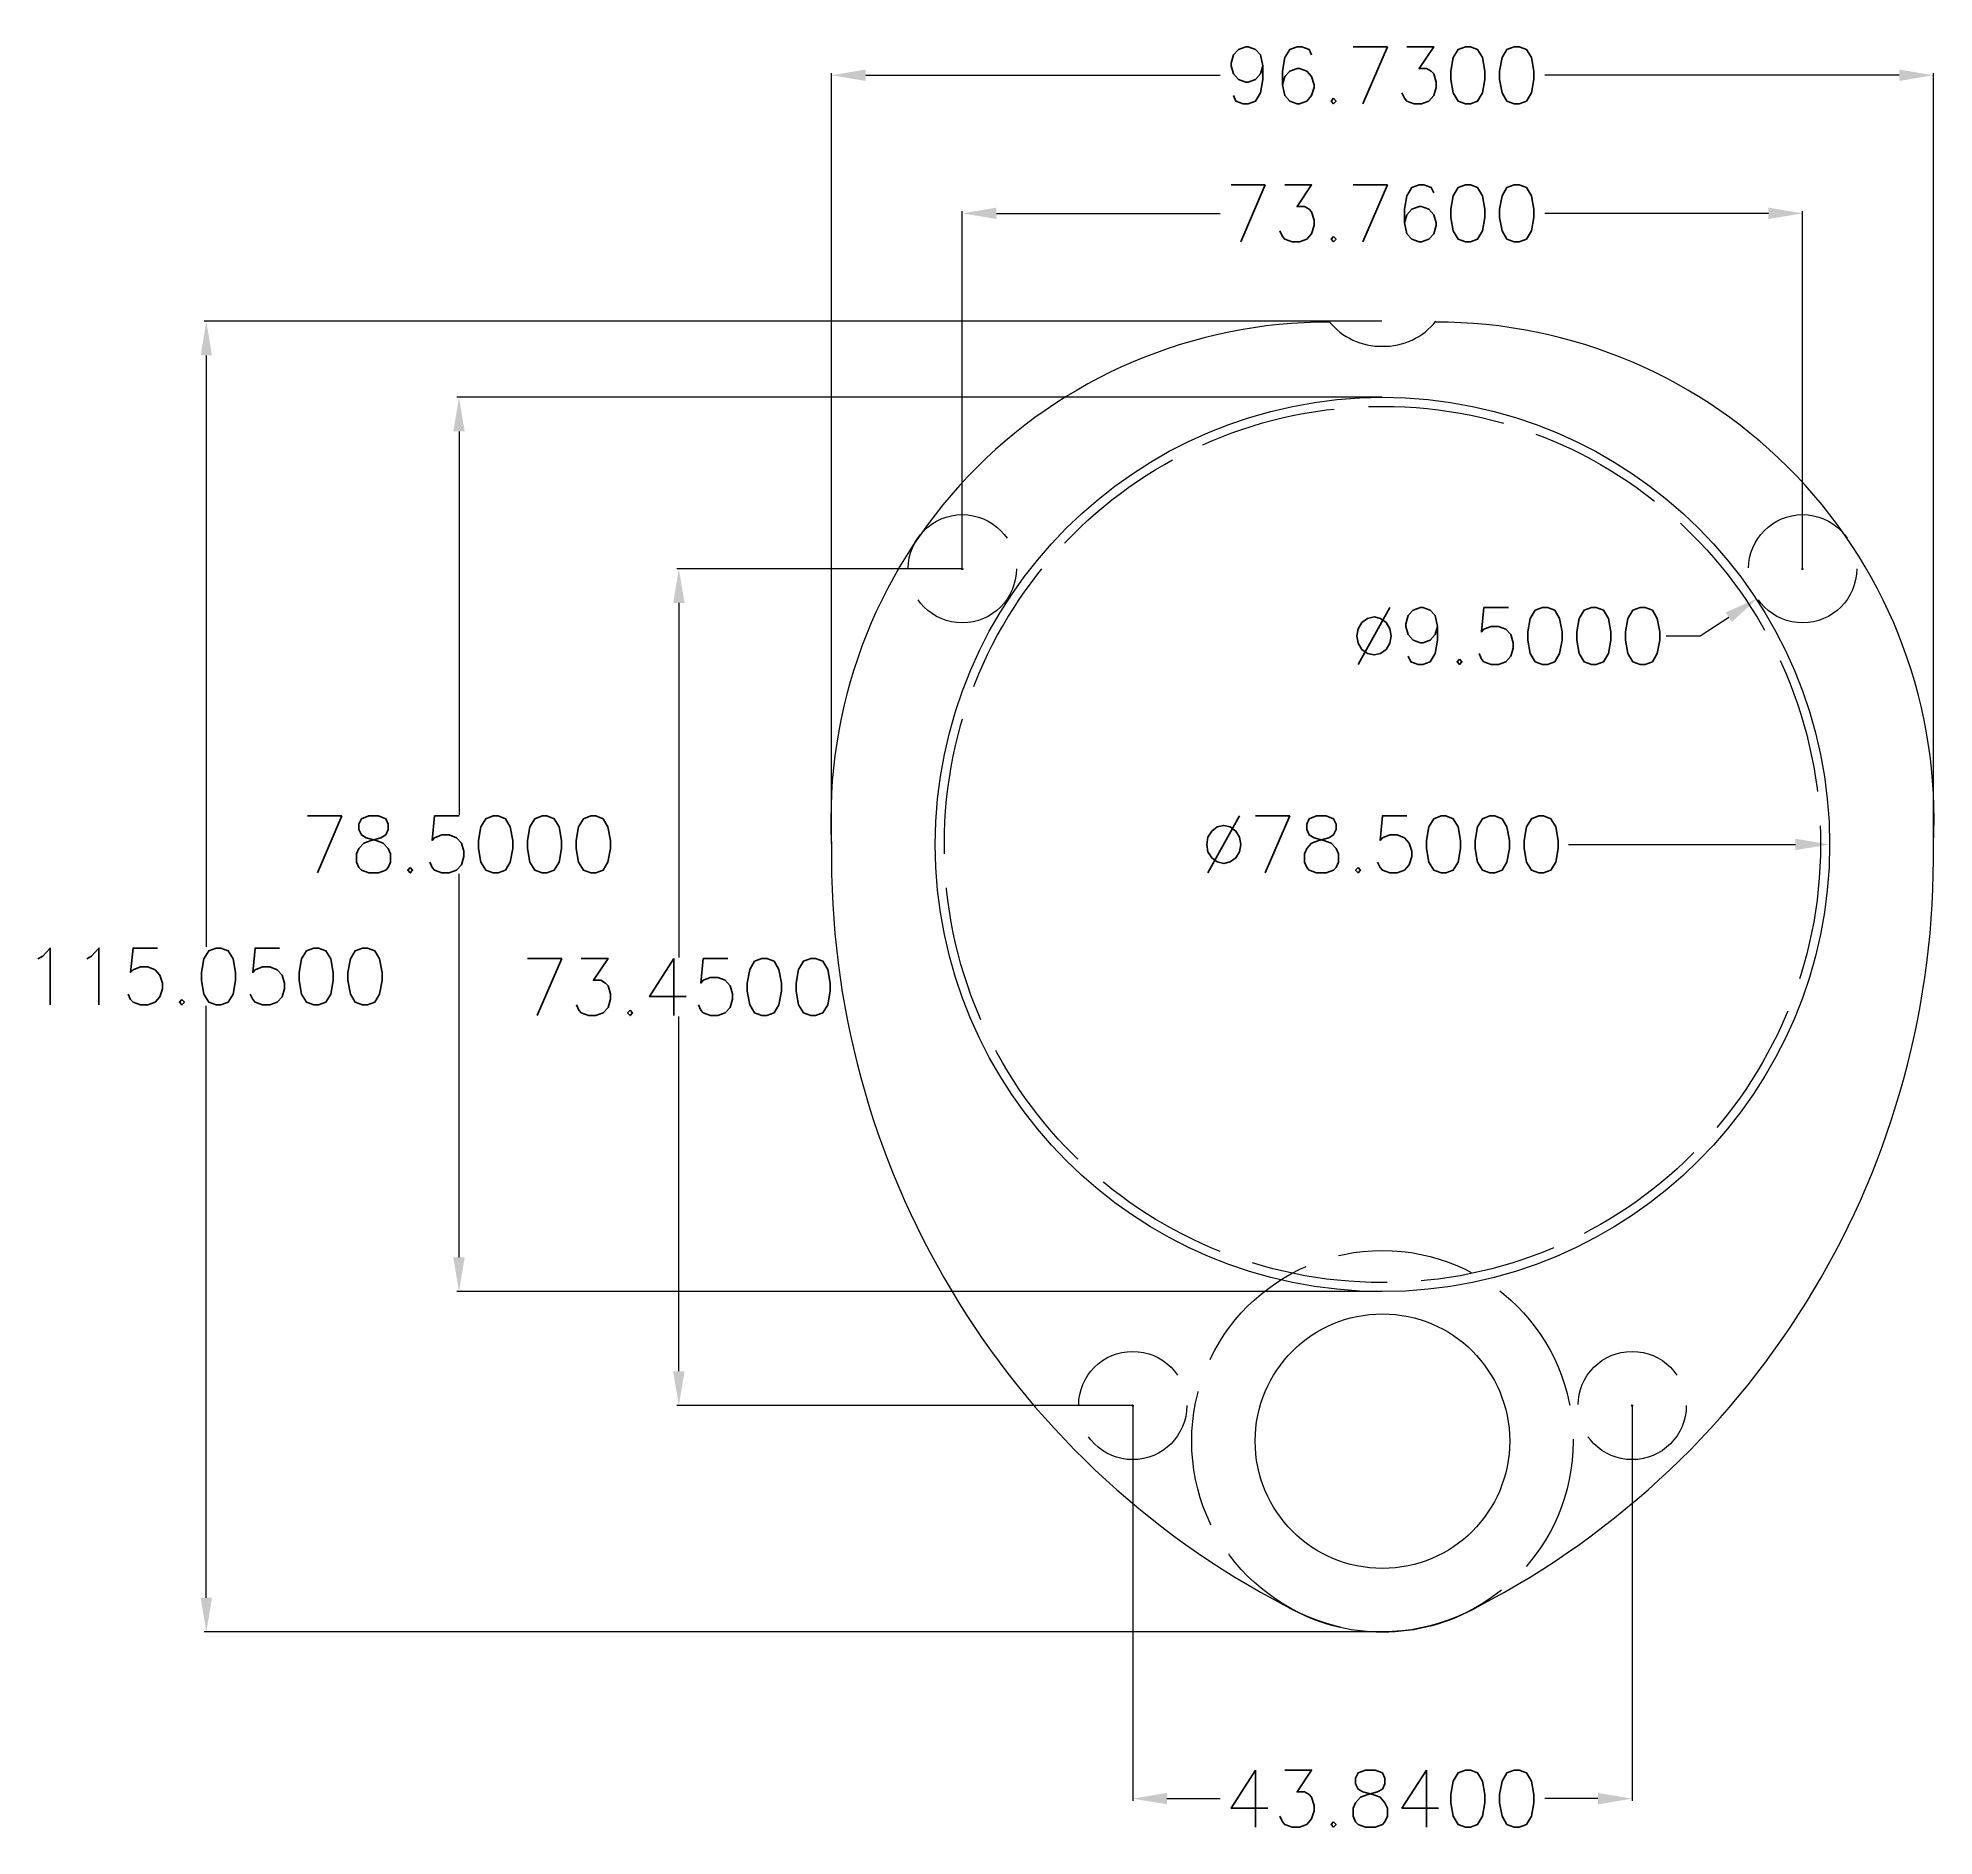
# Model space of a CAD drawing. Header units: inches. Extents: x 82 to 402, y -18 to 149.
# Drawn here: x 82 to 248.4, y -17.9 to 139.9 of the extents above; entities that cross this region are included whole.
import ezdxf

# ---------------------------------------------------------------- set-up
doc = ezdxf.new("R2010")
doc.units = ezdxf.units.IN
doc.header["$MEASUREMENT"] = 0
doc.linetypes.add('ACAD_ISO02W100', pattern=[15, 12, -3])
doc.layers.add('Dimension', color=80, linetype='Continuous')
doc.layers.add('Lidar', color=160, linetype='Continuous')
doc.styles.get("Standard").update_dxf_attribs({"font": 'txt.shx', "height": 5, "bigfont": 'bigfont.shx'})
doc.dimstyles.get("Standard").update_dxf_attribs({"dimtxt": 0.18, "dimasz": 3, "dimexe": 0.18, "dimexo": 0.0625, "dimgap": 0.09, "dimtad": 0, "dimtih": 1, "dimtoh": 1, "dimdec": 4, "dimzin": 0, "dimdsep": 46, "dimtxsty": 'Standard', "dimcen": 0.09, "dimadec": 0, "dimazin": 0, "dimtfac": 1, "dimtdec": 4, "dimtofl": 0, "dimtmove": 0, "dimatfit": 3, "dimfxl": 1, "dimtolj": 1, "dimtzin": 0, "dimarcsym": 0})

# ---------------------------------------------------------------- blocks, each defined once
blk = doc.blocks.new('*D1')
at = {"layer": 'Defpoints', "color": 0}
for p in [(236.88, 124.52), (163.12, 93.32), (236.88, 93.32)]:
    blk.add_point(p, dxfattribs=at)
at = {"layer": 'Dimension', "color": 0, "lineweight": -2}
for p, q in [((163.12, 93.38), (163.12, 124.7)), ((166.12, 124.52), (185.74, 124.52)), ((233.88, 124.52), (214.26, 124.52)), ((236.88, 93.38), (236.88, 124.7))]:
    blk.add_line(p, q, dxfattribs=at)
at = {"layer": 'Dimension', "color": 0}
for points in [[(166.12, 125.02), (166.12, 124.02), (163.12, 124.52)], [(233.88, 125.02), (233.88, 124.02), (236.88, 124.52)]]:
    blk.add_solid(points, dxfattribs=at)
at = {"layer": 'Dimension', "color": 0, "insert": (200, 124.52), "char_height": 5, "attachment_point": 5}
blk.add_mtext('\\A1;73.7600', dxfattribs=at)
blk = doc.blocks.new('*D2')
at = {"layer": 'Defpoints', "color": 0}
for p in [(200, 108.37), (118.94, 29.87), (200, 29.87)]:
    blk.add_point(p, dxfattribs=at)
at = {"layer": 'Dimension', "color": 0, "lineweight": -2}
for p, q in [((199.94, 108.37), (118.76, 108.37)), ((118.94, 105.37), (118.94, 71.71)), ((118.94, 32.87), (118.94, 66.53)), ((199.94, 29.87), (118.76, 29.87))]:
    blk.add_line(p, q, dxfattribs=at)
at = {"layer": 'Dimension', "color": 0}
for points in [[(118.44, 105.37), (119.44, 105.37), (118.94, 108.37)], [(118.44, 32.87), (119.44, 32.87), (118.94, 29.87)]]:
    blk.add_solid(points, dxfattribs=at)
at = {"layer": 'Dimension', "color": 0, "insert": (118.94, 69.12), "char_height": 5, "attachment_point": 5}
blk.add_mtext('\\A1;78.5000', dxfattribs=at)
blk = doc.blocks.new('*D3')
at = {"layer": 'Defpoints', "color": 0}
for p in [(163.12, 93.32), (138.24, 19.87), (178.08, 19.87)]:
    blk.add_point(p, dxfattribs=at)
at = {"layer": 'Dimension', "color": 0, "lineweight": -2}
for p, q in [((163.06, 93.32), (138.06, 93.32)), ((138.24, 90.32), (138.24, 59.19)), ((138.24, 22.87), (138.24, 54.01)), ((178.02, 19.87), (138.06, 19.87))]:
    blk.add_line(p, q, dxfattribs=at)
at = {"layer": 'Dimension', "color": 0}
for points in [[(137.74, 90.32), (138.74, 90.32), (138.24, 93.32)], [(137.74, 22.87), (138.74, 22.87), (138.24, 19.87)]]:
    blk.add_solid(points, dxfattribs=at)
at = {"layer": 'Dimension', "color": 0, "insert": (138.24, 56.6), "char_height": 5, "attachment_point": 5}
blk.add_mtext('\\A1;73.4500', dxfattribs=at)
blk = doc.blocks.new('*D4')
at = {"layer": 'Defpoints', "color": 0}
for p in [(96.76, 115.05), (200, 115.05), (200.11, 0)]:
    blk.add_point(p, dxfattribs=at)
at = {"layer": 'Dimension', "color": 0, "lineweight": -2}
for p, q in [((199.94, 115.05), (96.58, 115.05)), ((96.76, 112.05), (96.76, 60.12)), ((96.76, 3), (96.76, 54.94)), ((200.05, 0), (96.58, 0))]:
    blk.add_line(p, q, dxfattribs=at)
at = {"layer": 'Dimension', "color": 0}
for points in [[(96.26, 112.05), (97.26, 112.05), (96.76, 115.05)], [(96.26, 3), (97.26, 3), (96.76, 0)]]:
    blk.add_solid(points, dxfattribs=at)
at = {"layer": 'Dimension', "color": 0, "insert": (96.76, 57.53), "char_height": 5, "attachment_point": 5}
blk.add_mtext('\\A1;115.0500', dxfattribs=at)
blk = doc.blocks.new('*D5')
at = {"layer": 'Defpoints', "color": 0}
for p in [(248.37, 136.64), (151.64, 69.12), (248.37, 69.12)]:
    blk.add_point(p, dxfattribs=at)
at = {"layer": 'Dimension', "color": 0, "lineweight": -2}
for p, q in [((151.64, 69.18), (151.64, 136.82)), ((154.64, 136.64), (185.74, 136.64)), ((245.37, 136.64), (214.26, 136.64)), ((248.37, 69.18), (248.37, 136.82))]:
    blk.add_line(p, q, dxfattribs=at)
at = {"layer": 'Dimension', "color": 0}
for points in [[(154.64, 137.14), (154.64, 136.14), (151.64, 136.64)], [(245.37, 137.14), (245.37, 136.14), (248.37, 136.64)]]:
    blk.add_solid(points, dxfattribs=at)
at = {"layer": 'Dimension', "color": 0, "insert": (200, 136.64), "char_height": 5, "attachment_point": 5}
blk.add_mtext('\\A1;96.7300', dxfattribs=at)
blk = doc.blocks.new('*D12')
at = {"layer": 'Defpoints', "color": 0}
for p in [(178.08, 19.87), (221.92, 19.87), (221.92, -14.64)]:
    blk.add_point(p, dxfattribs=at)
at = {"layer": 'Dimension', "color": 0, "lineweight": -2}
for p, q in [((178.08, 19.81), (178.08, -14.82)), ((221.92, 19.81), (221.92, -14.82)), ((181.08, -14.64), (185.74, -14.64)), ((218.92, -14.64), (214.26, -14.64))]:
    blk.add_line(p, q, dxfattribs=at)
at = {"layer": 'Dimension', "color": 0}
for points in [[(181.08, -14.14), (181.08, -15.14), (178.08, -14.64)], [(218.92, -14.14), (218.92, -15.14), (221.92, -14.64)]]:
    blk.add_solid(points, dxfattribs=at)
at = {"layer": 'Dimension', "color": 0, "insert": (200, -14.64), "char_height": 5, "attachment_point": 5}
blk.add_mtext('\\A1;43.8400', dxfattribs=at)
blk = doc.blocks.new('*D13')
at = {"layer": 'Defpoints', "color": 0}
for p in [(160.75, 69.12), (239.25, 69.12)]:
    blk.add_point(p, dxfattribs=at)
at = {"layer": 'Dimension', "color": 0, "lineweight": -2}
blk.add_line((216.34, 69.12), (236.25, 69.12), dxfattribs=at)
at = {"layer": 'Dimension', "color": 0}
blk.add_solid([(236.25, 69.62), (236.25, 68.62), (239.25, 69.12)], dxfattribs=at)
at = {"layer": 'Dimension', "color": 0, "insert": (200, 69.12), "char_height": 5, "attachment_point": 5}
blk.add_mtext('\\A1;∅78.5000', dxfattribs=at)
blk = doc.blocks.new('*D14')
at = {"layer": 'Defpoints', "color": 0}
for p in [(240.85, 95.93), (232.91, 90.71)]:
    blk.add_point(p, dxfattribs=at)
at = {"layer": 'Dimension', "color": 0, "lineweight": -2}
for p, q in [((236.79, 93.32), (236.97, 93.32)), ((236.88, 93.23), (236.88, 93.41)), ((227.89, 87.42), (230.4, 89.07)), ((224.89, 87.42), (227.89, 87.42))]:
    blk.add_line(p, q, dxfattribs=at)
at = {"layer": 'Dimension', "color": 0}
blk.add_solid([(230.13, 89.49), (230.67, 88.65), (232.91, 90.71)], dxfattribs=at)
at = {"layer": 'Dimension', "color": 0, "insert": (211.05, 87.42), "char_height": 5, "attachment_point": 5}
blk.add_mtext('\\A1;∅9.5000', dxfattribs=at)

msp = doc.modelspace()

# ---------------------------------------------------------------- linework, layer by layer
at = {"layer": 'Dimension'}
for p, q in [((163.03, 93.32), (163.21, 93.32)), ((163.12, 93.23), (163.12, 93.41)), ((236.79, 93.32), (236.97, 93.32)), ((236.88, 93.23), (236.88, 93.41)), ((177.99, 19.87), (178.17, 19.87)), ((178.08, 19.78), (178.08, 19.96)), ((221.83, 19.87), (222.01, 19.87)), ((221.92, 19.78), (221.92, 19.96))]:
    msp.add_line(p, q, dxfattribs=at)
at = {"layer": 'Lidar'}
for centre, radius in [((200, 69.12), 39.25), ((200, 16.74), 11.17108)]:
    msp.add_circle(centre, radius, dxfattribs=at)
at = {"layer": 'Lidar', "linetype": 'ACAD_ISO02W100'}
for centre, radius in [((200, 69.12), 38.455), ((163.12, 93.32), 4.75), ((236.88, 93.32), 4.75), ((200, 16.74), 16.74), ((178.08, 19.87), 4.75), ((221.92, 19.87), 4.75)]:
    msp.add_circle(centre, radius, dxfattribs=at)
at = {"layer": 'Lidar'}
for centre, radius, start, end in [((195.21685, 71.33356), 43.63803, 89.8080881, 182.9076092), ((199.86537, 118.66992), 5.82147, 218.4492675, 271.325173), ((200.13463, 118.66992), 5.82147, 268.674827, 321.5507325), ((204.78315, 71.33356), 43.63803, 357.0923908, 90.1919119), ((225.8323, 68.07365), 74.20467, 179.1920517, 242.5224748), ((174.1677, 68.07365), 74.20467, 297.4775252, 0.8079483), ((199.94263, 16.67729), 16.67739, 239.961443, 270.1971122), ((200.05737, 16.67729), 16.67739, 269.8028878, 300.038557)]:
    msp.add_arc(centre, radius, start, end, dxfattribs=at)

# ---------------------------------------------------------------- dimensions: what is measured, and where the dimension line sits
at = {"layer": 'Dimension'}
for base, p1, p2, picture, middle in [((248.365, 136.63716), (151.635, 69.12), (248.365, 69.12), '*D5', (200, 136.63716)), ((236.88, 124.52007), (163.12, 93.32), (236.88, 93.32), '*D1', (200, 124.52007)), ((221.92, -14.64489), (178.08, 19.87), (221.92, 19.87), '*D12', (200, -14.64489))]:
    dim = msp.add_linear_dim(base=base, p1=p1, p2=p2, dimstyle='Standard', dxfattribs=at)
    dim.commit()
    dim.dimension.update_dxf_attribs({"geometry": picture, "text_midpoint": middle})
for base, p1, p2, picture, middle in [((96.76293, 115.05), (200.11475, 0), (200, 115.05), '*D4', (96.76293, 57.525)), ((118.93923, 29.87), (200, 108.37), (200, 29.87), '*D2', (118.93923, 69.12)), ((138.24273, 19.87), (163.12, 93.32), (178.08, 19.87), '*D3', (138.24273, 56.595))]:
    dim = msp.add_linear_dim(base=base, p1=p1, p2=p2, angle=90, dimstyle='Standard', dxfattribs=at)
    dim.commit()
    dim.dimension.update_dxf_attribs({"geometry": picture, "text_midpoint": middle, "dimtype": 160})
dim = msp.add_diameter_dim_2p(p1=(240.85135, 95.92593), p2=(232.90865, 90.71407), dimstyle='Standard', dxfattribs=at)
dim.commit()
dim.dimension.update_dxf_attribs({"geometry": '*D14', "text_midpoint": (211.05221, 87.42237)})
dim = msp.add_diameter_dim_2p(p1=(160.75, 69.12), p2=(239.25, 69.12), dimstyle='Standard', dxfattribs=at)
dim.commit()
dim.dimension.update_dxf_attribs({"geometry": '*D13', "text_midpoint": (200, 69.12), "dimtype": 163})

doc.saveas('drawing.dxf')
